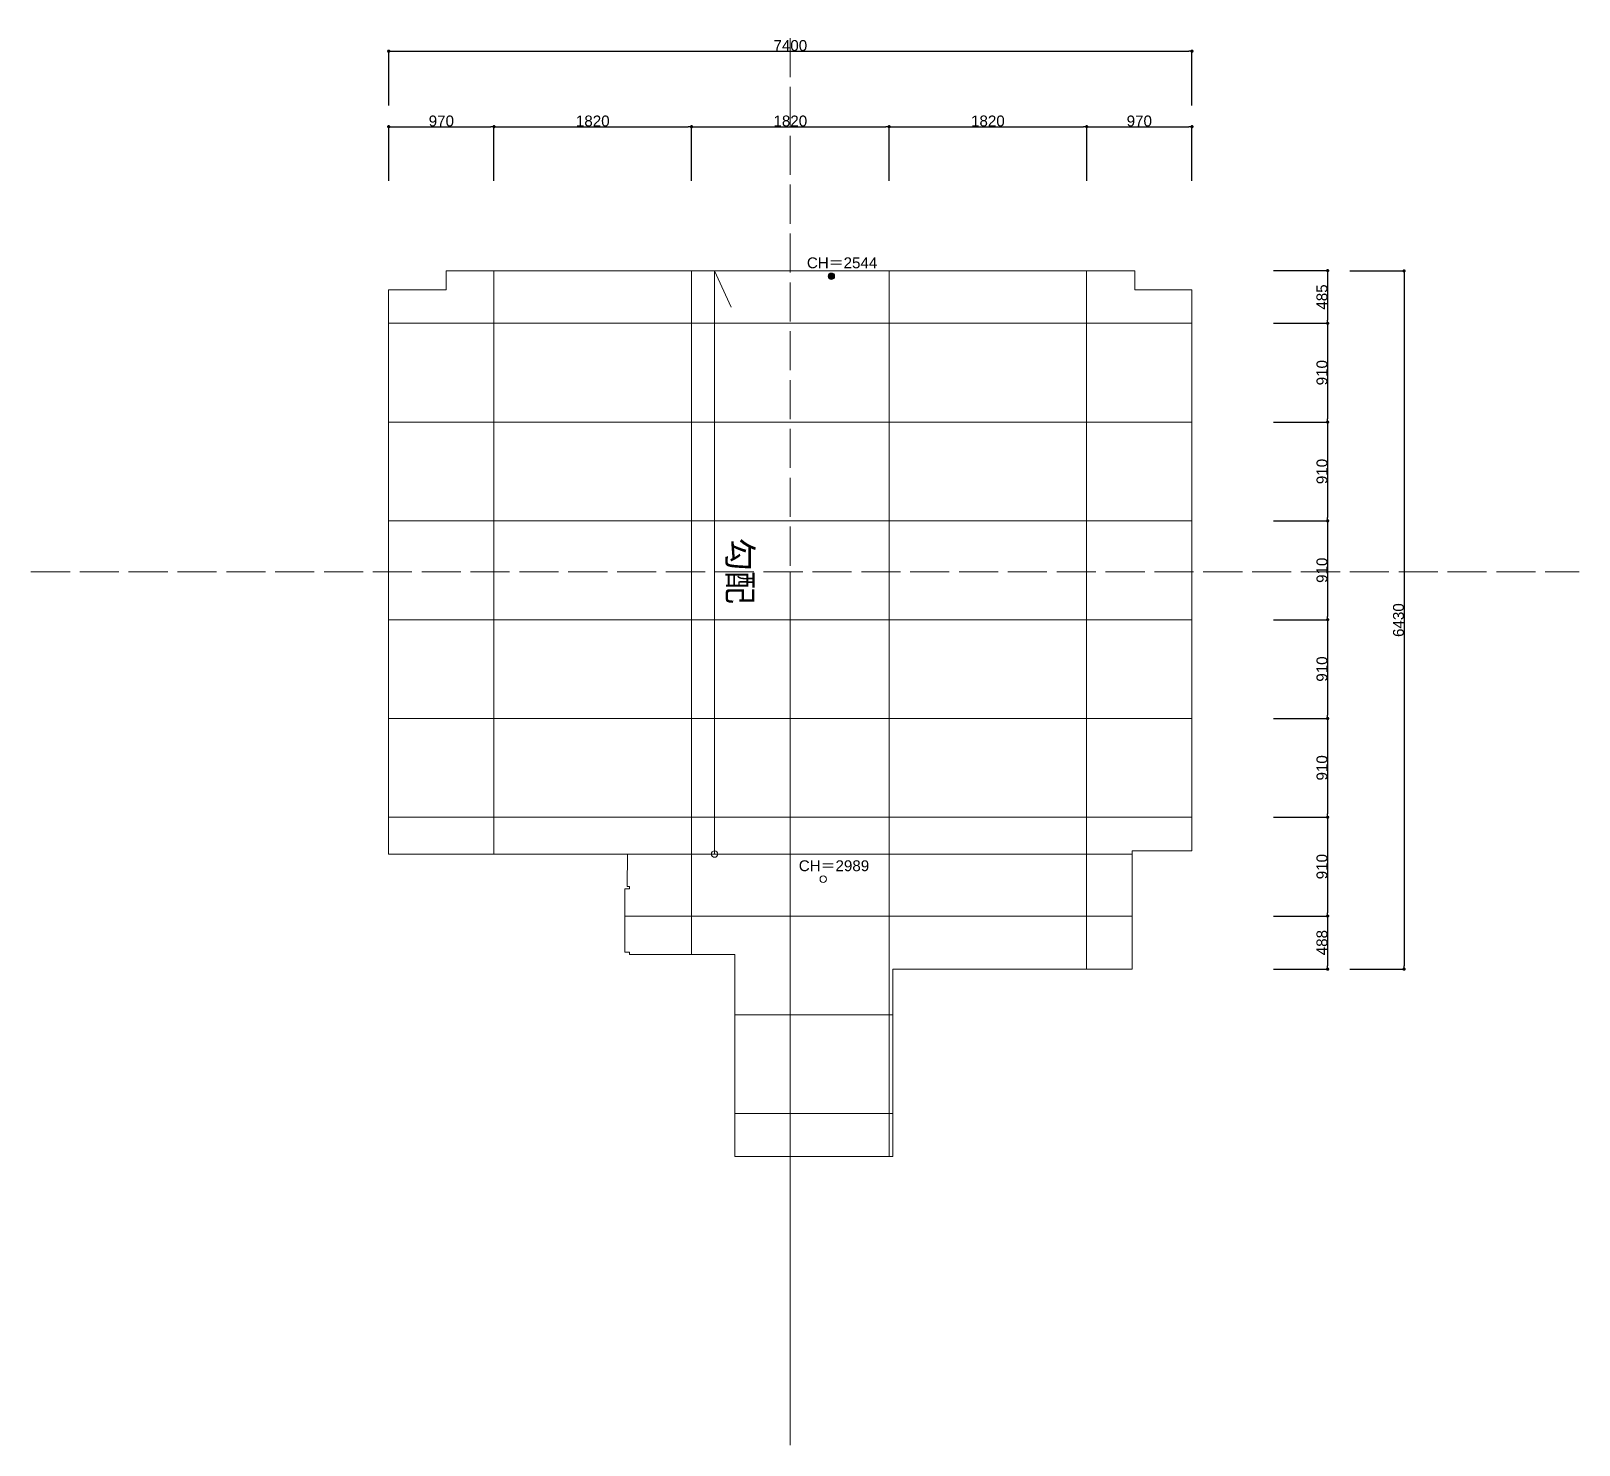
# Model space of a CAD drawing. Header units: millimetres. Extents: x 0 to 1313252738, y -131 to 560100888.
# Drawn here: x 1312721912 to 1312736174, y 560030518 to 560043544 of the extents above; entities that cross this region are included whole.
import ezdxf

# ---------------------------------------------------------------- set-up
doc = ezdxf.new("R2010")
doc.units = ezdxf.units.MM
doc.linetypes.add('ACAD_ISO02W100', pattern=[15, 12, -3])
doc.layers.get('0').update_dxf_attribs({"lineweight": 0})
for name, color, linetype, lineweight in [('00003', 7, 'Continuous', 5), ('0002CH現状', 5, 'Continuous', 0), ('0005文字', 7, 'Continuous', 0)]:
    doc.layers.add(name, color=color, linetype=linetype, lineweight=lineweight)
doc.styles.add('onnjuku', font='arial.ttf')
doc.dimstyles.new('onnjuku', dxfattribs={"dimtxt": 100, "dimasz": 30, "dimexe": 1.25, "dimexo": 0.625, "dimtad": 1, "dimdec": 0, "dimtxsty": 'onnjuku', "dimblk": 'DOT', "dimcen": 2.5, "dimadec": 0, "dimazin": 0, "dimtfac": 1, "dimtdec": 0, "dimtmove": 0, "dimatfit": 3, "dimfxl": 500, "dimfxlon": 1, "dimarcsym": 0})

msp = doc.modelspace()

# ---------------------------------------------------------------- texts
at = {"layer": '0002CH現状', "char_height": 100, "attachment_point": 1, "style": 'onnjuku'}
for s, insert in [('CH{\\fMS PGothic|b0|i0|c128|p50;＝}2544', (1312729060.552, 560041457.958)), ('CH{\\fMS PGothic|b0|i0|c128|p50;＝}2989', (1312728985.74, 560035904.287))]:
    msp.add_mtext_dynamic_manual_height_columns(s, width=1928.05773, gutter_width=500, heights=[0], dxfattribs=dict(at, insert=insert))
at = {"layer": '0005文字', "insert": (1312728557.535, 560038875.687), "char_height": 223.61961, "attachment_point": 1, "rotation": 270, "style": 'onnjuku'}
msp.add_mtext_dynamic_manual_height_columns('{\\fMS PGothic|b0|i0|c128|p50;勾配}', width=719.10416, gutter_width=1118.098, heights=[0], dxfattribs=at)

# ---------------------------------------------------------------- blocks, each defined once
blk = doc.blocks.new('_Dot')
at = {"color": 0, "linetype": 'ByBlock', "lineweight": -2}
blk.add_line((-0.5, 0), (-1, 0), dxfattribs=at)
at = {"color": 0, "linetype": 'ByBlock', "const_width": 0.5}
blk.add_lwpolyline([(-0.25, 0, 1), (0.25, 0, 1)], format="xyb", close=True, dxfattribs=at)
blk = doc.blocks.new('*D32')
at = {"layer": '00003', "color": 0, "lineweight": -2, "transparency": 16777216}
for p, q in [((1312725208, 560042162), (1312725208, 560042663)), ((1312725238, 560042662), (1312726148, 560042662)), ((1312726178, 560042162), (1312726178, 560042663))]:
    blk.add_line(p, q, dxfattribs=at)
at = {"layer": 'Defpoints', "color": 0, "transparency": 16777216}
for p in [(1312726178, 560042662), (1312725208, 560041161), (1312726178, 560041093)]:
    blk.add_point(p, dxfattribs=at)
at = {"layer": '00003', "color": 0, "lineweight": -2, "transparency": 16777216, "xscale": 30, "yscale": 30, "zscale": 30, "rotation": 180}
blk.add_blockref('_Dot', (1312725208, 560042662), dxfattribs=at)
at = {"layer": '00003', "color": 0, "lineweight": -2, "transparency": 16777216, "xscale": 30, "yscale": 30, "zscale": 30}
blk.add_blockref('_Dot', (1312726178, 560042662), dxfattribs=at)
at = {"layer": '00003', "color": 0, "transparency": 16777216, "insert": (1312725693, 560042714), "char_height": 100, "attachment_point": 5, "style": 'onnjuku'}
blk.add_mtext('970', dxfattribs=at)
blk = doc.blocks.new('*D33')
at = {"layer": '00003', "color": 0, "lineweight": -2, "transparency": 16777216}
for p, q in [((1312726178, 560042162), (1312726178, 560042663)), ((1312726208, 560042662), (1312727968, 560042662)), ((1312727998, 560042162), (1312727998, 560042663))]:
    blk.add_line(p, q, dxfattribs=at)
at = {"layer": 'Defpoints', "color": 0, "transparency": 16777216}
for p in [(1312727998, 560042662), (1312727998, 560041336), (1312726178, 560041093)]:
    blk.add_point(p, dxfattribs=at)
at = {"layer": '00003', "color": 0, "lineweight": -2, "transparency": 16777216, "xscale": 30, "yscale": 30, "zscale": 30, "rotation": 180}
blk.add_blockref('_Dot', (1312726178, 560042662), dxfattribs=at)
at = {"layer": '00003', "color": 0, "lineweight": -2, "transparency": 16777216, "xscale": 30, "yscale": 30, "zscale": 30}
blk.add_blockref('_Dot', (1312727998, 560042662), dxfattribs=at)
at = {"layer": '00003', "color": 0, "transparency": 16777216, "insert": (1312727088, 560042714), "char_height": 100, "attachment_point": 5, "style": 'onnjuku'}
blk.add_mtext('1820', dxfattribs=at)
blk = doc.blocks.new('*D34')
at = {"layer": '00003', "color": 0, "lineweight": -2, "transparency": 16777216}
for p, q in [((1312727998, 560042162), (1312727998, 560042663)), ((1312728028, 560042662), (1312729788, 560042662)), ((1312729818, 560042162), (1312729818, 560042663))]:
    blk.add_line(p, q, dxfattribs=at)
at = {"layer": 'Defpoints', "color": 0, "transparency": 16777216}
for p in [(1312729818, 560042662), (1312727998, 560041336), (1312729818, 560041336)]:
    blk.add_point(p, dxfattribs=at)
at = {"layer": '00003', "color": 0, "lineweight": -2, "transparency": 16777216, "xscale": 30, "yscale": 30, "zscale": 30, "rotation": 180}
blk.add_blockref('_Dot', (1312727998, 560042662), dxfattribs=at)
at = {"layer": '00003', "color": 0, "lineweight": -2, "transparency": 16777216, "xscale": 30, "yscale": 30, "zscale": 30}
blk.add_blockref('_Dot', (1312729818, 560042662), dxfattribs=at)
at = {"layer": '00003', "color": 0, "transparency": 16777216, "insert": (1312728908, 560042714), "char_height": 100, "attachment_point": 5, "style": 'onnjuku'}
blk.add_mtext('1820', dxfattribs=at)
blk = doc.blocks.new('*D35')
at = {"layer": '00003', "color": 0, "lineweight": -2, "transparency": 16777216}
for p, q in [((1312729818, 560042162), (1312729818, 560042663)), ((1312729848, 560042662), (1312731608, 560042662)), ((1312731638, 560042162), (1312731638, 560042663))]:
    blk.add_line(p, q, dxfattribs=at)
at = {"layer": 'Defpoints', "color": 0, "transparency": 16777216}
for p in [(1312731638, 560042662), (1312729818, 560041336), (1312731638, 560041336)]:
    blk.add_point(p, dxfattribs=at)
at = {"layer": '00003', "color": 0, "lineweight": -2, "transparency": 16777216, "xscale": 30, "yscale": 30, "zscale": 30, "rotation": 180}
blk.add_blockref('_Dot', (1312729818, 560042662), dxfattribs=at)
at = {"layer": '00003', "color": 0, "lineweight": -2, "transparency": 16777216, "xscale": 30, "yscale": 30, "zscale": 30}
blk.add_blockref('_Dot', (1312731638, 560042662), dxfattribs=at)
at = {"layer": '00003', "color": 0, "transparency": 16777216, "insert": (1312730728, 560042714), "char_height": 100, "attachment_point": 5, "style": 'onnjuku'}
blk.add_mtext('1820', dxfattribs=at)
blk = doc.blocks.new('*D36')
at = {"layer": '00003', "color": 0, "lineweight": -2, "transparency": 16777216}
for p, q in [((1312731638, 560042162), (1312731638, 560042663)), ((1312731668, 560042662), (1312732578, 560042662)), ((1312732608, 560042162), (1312732608, 560042663))]:
    blk.add_line(p, q, dxfattribs=at)
at = {"layer": 'Defpoints', "color": 0, "transparency": 16777216}
for p in [(1312732608, 560042662), (1312731638, 560041336), (1312732608, 560041161)]:
    blk.add_point(p, dxfattribs=at)
at = {"layer": '00003', "color": 0, "lineweight": -2, "transparency": 16777216, "xscale": 30, "yscale": 30, "zscale": 30, "rotation": 180}
blk.add_blockref('_Dot', (1312731638, 560042662), dxfattribs=at)
at = {"layer": '00003', "color": 0, "lineweight": -2, "transparency": 16777216, "xscale": 30, "yscale": 30, "zscale": 30}
blk.add_blockref('_Dot', (1312732608, 560042662), dxfattribs=at)
at = {"layer": '00003', "color": 0, "transparency": 16777216, "insert": (1312732123, 560042714), "char_height": 100, "attachment_point": 5, "style": 'onnjuku'}
blk.add_mtext('970', dxfattribs=at)
blk = doc.blocks.new('*D37')
at = {"layer": '00003', "color": 0, "lineweight": -2, "transparency": 16777216}
for p, q in [((1312733358, 560041336), (1312733859, 560041336)), ((1312733858, 560041306), (1312733858, 560040881)), ((1312733358, 560040851), (1312733859, 560040851))]:
    blk.add_line(p, q, dxfattribs=at)
at = {"layer": 'Defpoints', "color": 0, "transparency": 16777216}
for p in [(1312732083, 560041336), (1312732083, 560040851), (1312733858, 560040851)]:
    blk.add_point(p, dxfattribs=at)
at = {"layer": '00003', "color": 0, "lineweight": -2, "transparency": 16777216, "xscale": 30, "yscale": 30, "zscale": 30}
for p, rotation in [((1312733858, 560041336), 90), ((1312733858, 560040851), 270)]:
    blk.add_blockref('_Dot', p, dxfattribs=dict(at, rotation=rotation))
at = {"layer": '00003', "color": 0, "transparency": 16777216, "insert": (1312733806, 560041093), "char_height": 100, "attachment_point": 5, "rotation": 90, "style": 'onnjuku'}
blk.add_mtext('485', dxfattribs=at)
blk = doc.blocks.new('*D38')
at = {"layer": '00003', "color": 0, "lineweight": -2, "transparency": 16777216}
for p, q in [((1312733358, 560040851), (1312733859, 560040851)), ((1312733858, 560040821), (1312733858, 560039971)), ((1312733358, 560039941), (1312733859, 560039941))]:
    blk.add_line(p, q, dxfattribs=at)
at = {"layer": 'Defpoints', "color": 0, "transparency": 16777216}
for p in [(1312732083, 560040851), (1312732608, 560039941), (1312733858, 560039941)]:
    blk.add_point(p, dxfattribs=at)
at = {"layer": '00003', "color": 0, "lineweight": -2, "transparency": 16777216, "xscale": 30, "yscale": 30, "zscale": 30}
for p, rotation in [((1312733858, 560040851), 90), ((1312733858, 560039941), 270)]:
    blk.add_blockref('_Dot', p, dxfattribs=dict(at, rotation=rotation))
at = {"layer": '00003', "color": 0, "transparency": 16777216, "insert": (1312733806, 560040396), "char_height": 100, "attachment_point": 5, "rotation": 90, "style": 'onnjuku'}
blk.add_mtext('910', dxfattribs=at)
blk = doc.blocks.new('*D39')
at = {"layer": '00003', "color": 0, "lineweight": -2, "transparency": 16777216}
for p, q in [((1312733358, 560039941), (1312733859, 560039941)), ((1312733858, 560039911), (1312733858, 560039061)), ((1312733358, 560039031), (1312733859, 560039031))]:
    blk.add_line(p, q, dxfattribs=at)
at = {"layer": 'Defpoints', "color": 0, "transparency": 16777216}
for p in [(1312732608, 560039941), (1312732608, 560039031), (1312733858, 560039031)]:
    blk.add_point(p, dxfattribs=at)
at = {"layer": '00003', "color": 0, "lineweight": -2, "transparency": 16777216, "xscale": 30, "yscale": 30, "zscale": 30}
for p, rotation in [((1312733858, 560039941), 90), ((1312733858, 560039031), 270)]:
    blk.add_blockref('_Dot', p, dxfattribs=dict(at, rotation=rotation))
at = {"layer": '00003', "color": 0, "transparency": 16777216, "insert": (1312733806, 560039486), "char_height": 100, "attachment_point": 5, "rotation": 90, "style": 'onnjuku'}
blk.add_mtext('910', dxfattribs=at)
blk = doc.blocks.new('*D40')
at = {"layer": '00003', "color": 0, "lineweight": -2, "transparency": 16777216}
for p, q in [((1312733358, 560039031), (1312733859, 560039031)), ((1312733858, 560039001), (1312733858, 560038151)), ((1312733358, 560038121), (1312733859, 560038121))]:
    blk.add_line(p, q, dxfattribs=at)
at = {"layer": 'Defpoints', "color": 0, "transparency": 16777216}
for p in [(1312732608, 560039031), (1312732608, 560038121), (1312733858, 560038121)]:
    blk.add_point(p, dxfattribs=at)
at = {"layer": '00003', "color": 0, "lineweight": -2, "transparency": 16777216, "xscale": 30, "yscale": 30, "zscale": 30}
for p, rotation in [((1312733858, 560039031), 90), ((1312733858, 560038121), 270)]:
    blk.add_blockref('_Dot', p, dxfattribs=dict(at, rotation=rotation))
at = {"layer": '00003', "color": 0, "transparency": 16777216, "insert": (1312733806, 560038576), "char_height": 100, "attachment_point": 5, "rotation": 90, "style": 'onnjuku'}
blk.add_mtext('910', dxfattribs=at)
blk = doc.blocks.new('*D41')
at = {"layer": '00003', "color": 0, "lineweight": -2, "transparency": 16777216}
for p, q in [((1312733358, 560038121), (1312733859, 560038121)), ((1312733858, 560038091), (1312733858, 560037241)), ((1312733358, 560037211), (1312733859, 560037211))]:
    blk.add_line(p, q, dxfattribs=at)
at = {"layer": 'Defpoints', "color": 0, "transparency": 16777216}
for p in [(1312732608, 560038121), (1312732608, 560037211), (1312733858, 560037211)]:
    blk.add_point(p, dxfattribs=at)
at = {"layer": '00003', "color": 0, "lineweight": -2, "transparency": 16777216, "xscale": 30, "yscale": 30, "zscale": 30}
for p, rotation in [((1312733858, 560038121), 90), ((1312733858, 560037211), 270)]:
    blk.add_blockref('_Dot', p, dxfattribs=dict(at, rotation=rotation))
at = {"layer": '00003', "color": 0, "transparency": 16777216, "insert": (1312733806, 560037666), "char_height": 100, "attachment_point": 5, "rotation": 90, "style": 'onnjuku'}
blk.add_mtext('910', dxfattribs=at)
blk = doc.blocks.new('*D42')
at = {"layer": '00003', "color": 0, "lineweight": -2, "transparency": 16777216}
for p, q in [((1312733358, 560037211), (1312733859, 560037211)), ((1312733858, 560037181), (1312733858, 560036331)), ((1312733358, 560036301), (1312733859, 560036301))]:
    blk.add_line(p, q, dxfattribs=at)
at = {"layer": 'Defpoints', "color": 0, "transparency": 16777216}
for p in [(1312732608, 560037211), (1312732608, 560036301), (1312733858, 560036301)]:
    blk.add_point(p, dxfattribs=at)
at = {"layer": '00003', "color": 0, "lineweight": -2, "transparency": 16777216, "xscale": 30, "yscale": 30, "zscale": 30}
for p, rotation in [((1312733858, 560037211), 90), ((1312733858, 560036301), 270)]:
    blk.add_blockref('_Dot', p, dxfattribs=dict(at, rotation=rotation))
at = {"layer": '00003', "color": 0, "transparency": 16777216, "insert": (1312733806, 560036756), "char_height": 100, "attachment_point": 5, "rotation": 90, "style": 'onnjuku'}
blk.add_mtext('910', dxfattribs=at)
blk = doc.blocks.new('*D43')
at = {"layer": '00003', "color": 0, "lineweight": -2, "transparency": 16777216}
for p, q in [((1312733358, 560036301), (1312733859, 560036301)), ((1312733858, 560036271), (1312733858, 560035421)), ((1312733358, 560035391), (1312733859, 560035391))]:
    blk.add_line(p, q, dxfattribs=at)
at = {"layer": 'Defpoints', "color": 0, "transparency": 16777216}
for p in [(1312732608, 560036301), (1312732058, 560035391), (1312733858, 560035391)]:
    blk.add_point(p, dxfattribs=at)
at = {"layer": '00003', "color": 0, "lineweight": -2, "transparency": 16777216, "xscale": 30, "yscale": 30, "zscale": 30}
for p, rotation in [((1312733858, 560036301), 90), ((1312733858, 560035391), 270)]:
    blk.add_blockref('_Dot', p, dxfattribs=dict(at, rotation=rotation))
at = {"layer": '00003', "color": 0, "transparency": 16777216, "insert": (1312733806, 560035846), "char_height": 100, "attachment_point": 5, "rotation": 90, "style": 'onnjuku'}
blk.add_mtext('910', dxfattribs=at)
blk = doc.blocks.new('*D44')
at = {"layer": '00003', "color": 0, "lineweight": -2, "transparency": 16777216}
for p, q in [((1312733358, 560035391), (1312733859, 560035391)), ((1312733858, 560035361), (1312733858, 560034932)), ((1312733358, 560034902), (1312733859, 560034902))]:
    blk.add_line(p, q, dxfattribs=at)
at = {"layer": 'Defpoints', "color": 0, "transparency": 16777216}
for p in [(1312732058, 560035391), (1312732058, 560034902), (1312733858, 560034902)]:
    blk.add_point(p, dxfattribs=at)
at = {"layer": '00003', "color": 0, "lineweight": -2, "transparency": 16777216, "xscale": 30, "yscale": 30, "zscale": 30}
for p, rotation in [((1312733858, 560035391), 90), ((1312733858, 560034902), 270)]:
    blk.add_blockref('_Dot', p, dxfattribs=dict(at, rotation=rotation))
at = {"layer": '00003', "color": 0, "transparency": 16777216, "insert": (1312733806, 560035146), "char_height": 100, "attachment_point": 5, "rotation": 90, "style": 'onnjuku'}
blk.add_mtext('488', dxfattribs=at)
blk = doc.blocks.new('*D45')
at = {"layer": '00003', "color": 0, "lineweight": -2, "transparency": 16777216}
for p, q in [((1312725208, 560042858), (1312725208, 560043359)), ((1312725238, 560043358), (1312732578, 560043358)), ((1312732608, 560042858), (1312732608, 560043359))]:
    blk.add_line(p, q, dxfattribs=at)
at = {"layer": 'Defpoints', "color": 0, "transparency": 16777216}
for p in [(1312732608, 560043358), (1312725208, 560042413), (1312732608, 560042413)]:
    blk.add_point(p, dxfattribs=at)
at = {"layer": '00003', "color": 0, "lineweight": -2, "transparency": 16777216, "xscale": 30, "yscale": 30, "zscale": 30, "rotation": 180}
blk.add_blockref('_Dot', (1312725208, 560043358), dxfattribs=at)
at = {"layer": '00003', "color": 0, "lineweight": -2, "transparency": 16777216, "xscale": 30, "yscale": 30, "zscale": 30}
blk.add_blockref('_Dot', (1312732608, 560043358), dxfattribs=at)
at = {"layer": '00003', "color": 0, "transparency": 16777216, "insert": (1312728908, 560043409), "char_height": 100, "attachment_point": 5, "style": 'onnjuku'}
blk.add_mtext('7400', dxfattribs=at)
blk = doc.blocks.new('*D46')
at = {"layer": '00003', "color": 0, "lineweight": -2, "transparency": 16777216}
for p, q in [((1312734062, 560041333), (1312734564, 560041333)), ((1312734562, 560041303), (1312734562, 560034932)), ((1312734062, 560034902), (1312734564, 560034902))]:
    blk.add_line(p, q, dxfattribs=at)
at = {"layer": 'Defpoints', "color": 0, "transparency": 16777216}
for p in [(1312733865, 560041333), (1312733850, 560034902), (1312734562, 560034902)]:
    blk.add_point(p, dxfattribs=at)
at = {"layer": '00003', "color": 0, "lineweight": -2, "transparency": 16777216, "xscale": 30, "yscale": 30, "zscale": 30}
for p, rotation in [((1312734562, 560041333), 90), ((1312734562, 560034902), 270)]:
    blk.add_blockref('_Dot', p, dxfattribs=dict(at, rotation=rotation))
at = {"layer": '00003', "color": 0, "transparency": 16777216, "insert": (1312734511, 560038117), "char_height": 100, "attachment_point": 5, "rotation": 90, "style": 'onnjuku'}
blk.add_mtext('6430', dxfattribs=at)

# ---------------------------------------------------------------- dimensions: what is measured, and where the dimension line sits
at = {"layer": '00003'}
for base, p1, p2, picture, middle in [((1312732607.567, 560043357.644), (1312725207.567, 560042412.845), (1312732607.567, 560042412.845), '*D45', (1312728907.567, 560043409.326)), ((1312726177.567, 560042662.22), (1312725207.567, 560041160.733), (1312726177.567, 560041093.202), '*D32', (1312725692.567, 560042713.903))]:
    dim = msp.add_linear_dim(base=base, p1=p1, p2=p2, dimstyle='onnjuku', dxfattribs=at)
    dim.commit()
    dim.dimension.update_dxf_attribs({"geometry": picture, "text_midpoint": middle})
for base, p1, p2, picture, middle in [((1312727997.567, 560042662.22), (1312726177.567, 560041093.202), (1312727997.567, 560041335.733), '*D33', (1312727087.567, 560042713.903)), ((1312729817.567, 560042662.22), (1312727997.567, 560041335.733), (1312729817.567, 560041335.733), '*D34', (1312728907.567, 560042713.903)), ((1312731637.567, 560042662.22), (1312729817.567, 560041335.733), (1312731637.567, 560041335.733), '*D35', (1312730727.567, 560042713.903)), ((1312732607.567, 560042662.22), (1312731637.567, 560041335.733), (1312732607.567, 560041160.733), '*D36', (1312732122.567, 560042713.903))]:
    dim = msp.add_linear_dim(base=base, p1=p1, p2=p2, dimstyle='onnjuku', override={"dimtmove": 1}, dxfattribs=at)
    dim.commit()
    dim.dimension.update_dxf_attribs({"geometry": picture, "text_midpoint": middle})
for base, p1, p2, picture, middle in [((1312733857.853, 560040850.671), (1312732082.567, 560041335.733), (1312732082.567, 560040850.671), '*D37', (1312733806.171, 560041093.202)), ((1312734562.364, 560034902.233), (1312733864.688, 560041332.645), (1312733850.353, 560034902.233), '*D46', (1312734510.647, 560038117.439))]:
    dim = msp.add_linear_dim(base=base, p1=p1, p2=p2, angle=90, dimstyle='onnjuku', dxfattribs=at)
    dim.commit()
    dim.dimension.update_dxf_attribs({"geometry": picture, "text_midpoint": middle})
for base, p1, p2, picture, middle in [((1312733857.853, 560039940.671), (1312732082.567, 560040850.671), (1312732607.567, 560039940.671), '*D38', (1312733806.171, 560040395.671)), ((1312733857.853, 560039030.671), (1312732607.567, 560039940.671), (1312732607.567, 560039030.671), '*D39', (1312733806.171, 560039485.671)), ((1312733857.853, 560038120.671), (1312732607.567, 560039030.671), (1312732607.567, 560038120.671), '*D40', (1312733806.171, 560038575.671)), ((1312733857.853, 560037210.671), (1312732607.567, 560038120.671), (1312732607.567, 560037210.671), '*D41', (1312733806.171, 560037665.671)), ((1312733857.853, 560036300.671), (1312732607.567, 560037210.671), (1312732607.567, 560036300.671), '*D42', (1312733806.171, 560036755.671)), ((1312733857.853, 560035390.671), (1312732607.567, 560036300.671), (1312732057.567, 560035390.671), '*D43', (1312733806.171, 560035845.671)), ((1312733857.853, 560034902.233), (1312732057.567, 560035390.671), (1312732057.567, 560034902.233), '*D44', (1312733806.171, 560035146.452))]:
    dim = msp.add_linear_dim(base=base, p1=p1, p2=p2, angle=90, dimstyle='onnjuku', override={"dimtmove": 1}, dxfattribs=at)
    dim.commit()
    dim.dimension.update_dxf_attribs({"geometry": picture, "text_midpoint": middle})

# ---------------------------------------------------------------- hatches: boundary and pattern name
at = {"layer": '0002CH現状', "transparency": 33554687}
h = msp.add_hatch(color=5, dxfattribs=at)
h.dxf.hatch_style = 1
h.paths.add_polyline_path([(1312729256.238, 560041284.34, 1), (1312729316.053, 560041284.34, 1)])

# ---------------------------------------------------------------- linework, layer by layer
at = {"layer": '00003', "color": 1, "linetype": 'ACAD_ISO02W100', "ltscale": 30}
for p, q in [((1312728907.567, 560030518.265), (1312728907.567, 560043543.751)), ((1312721912.334, 560038561.483), (1312736173.931, 560038561.483))]:
    msp.add_line(p, q, dxfattribs=at)
at = {"layer": '00003'}
for p, q in [((1312725737.567, 560041160.733), (1312725737.567, 560041335.733)), ((1312725737.567, 560041335.733), (1312732082.567, 560041335.733)), ((1312726177.567, 560040850.671), (1312726177.567, 560041335.733)), ((1312726177.567, 560041335.733), (1312726177.567, 560040850.671)), ((1312727997.567, 560040850.671), (1312727997.567, 560041335.733)), ((1312727997.567, 560041335.733), (1312727997.567, 560040850.671)), ((1312728210.456, 560035962.233), (1312728210.456, 560041335.733)), ((1312728210.456, 560041335.733), (1312728364.414, 560041000.717)), ((1312729817.567, 560041335.733), (1312729817.567, 560040850.671)), ((1312729817.567, 560040850.671), (1312729817.567, 560041335.733)), ((1312731637.567, 560041335.733), (1312731637.567, 560040850.671)), ((1312731637.567, 560040850.671), (1312731637.567, 560041335.733)), ((1312732082.567, 560041335.733), (1312732082.567, 560041160.733)), ((1312725207.567, 560041160.733), (1312725737.567, 560041160.733)), ((1312725207.567, 560035962.233), (1312725207.567, 560041160.733)), ((1312725207.567, 560041160.733), (1312725737.567, 560041160.733)), ((1312732082.567, 560041160.733), (1312732607.567, 560041160.733)), ((1312732607.567, 560041160.733), (1312732607.567, 560036018.983)), ((1312725207.567, 560040850.671), (1312726177.567, 560040850.671)), ((1312726177.567, 560040850.671), (1312725207.567, 560040850.671)), ((1312726177.567, 560039940.671), (1312726177.567, 560040850.671)), ((1312726177.567, 560040850.671), (1312727997.567, 560040850.671)), ((1312727997.567, 560040850.671), (1312726177.567, 560040850.671)), ((1312726177.567, 560040850.671), (1312726177.567, 560039940.671)), ((1312727997.567, 560039940.671), (1312727997.567, 560040850.671)), ((1312727997.567, 560040850.671), (1312729817.567, 560040850.671)), ((1312727997.567, 560040850.671), (1312727997.567, 560039940.671)), ((1312729817.567, 560040850.671), (1312727997.567, 560040850.671)), ((1312729817.567, 560040850.671), (1312729817.567, 560039940.671)), ((1312729817.567, 560039940.671), (1312729817.567, 560040850.671)), ((1312729817.567, 560040850.671), (1312731637.567, 560040850.671)), ((1312731637.567, 560040850.671), (1312729817.567, 560040850.671)), ((1312731637.567, 560040850.671), (1312731637.567, 560039940.671)), ((1312731637.567, 560039940.671), (1312731637.567, 560040850.671)), ((1312731637.567, 560040850.671), (1312732607.567, 560040850.671)), ((1312732607.567, 560040850.671), (1312731637.567, 560040850.671)), ((1312725207.567, 560039940.671), (1312726177.567, 560039940.671)), ((1312726177.567, 560039940.671), (1312725207.567, 560039940.671)), ((1312726177.567, 560039030.671), (1312726177.567, 560039940.671)), ((1312726177.567, 560039940.671), (1312727997.567, 560039940.671)), ((1312727997.567, 560039940.671), (1312726177.567, 560039940.671)), ((1312726177.567, 560039940.671), (1312726177.567, 560039030.671)), ((1312727997.567, 560039030.671), (1312727997.567, 560039940.671)), ((1312727997.567, 560039940.671), (1312729817.567, 560039940.671)), ((1312727997.567, 560039940.671), (1312727997.567, 560039030.671)), ((1312729817.567, 560039940.671), (1312727997.567, 560039940.671)), ((1312729817.567, 560039940.671), (1312729817.567, 560039030.671)), ((1312729817.567, 560039030.671), (1312729817.567, 560039940.671)), ((1312729817.567, 560039940.671), (1312731637.567, 560039940.671)), ((1312731637.567, 560039940.671), (1312729817.567, 560039940.671)), ((1312731637.567, 560039940.671), (1312731637.567, 560039030.671)), ((1312731637.567, 560039030.671), (1312731637.567, 560039940.671)), ((1312731637.567, 560039940.671), (1312732607.567, 560039940.671)), ((1312732607.567, 560039940.671), (1312731637.567, 560039940.671)), ((1312725207.567, 560039030.671), (1312726177.567, 560039030.671)), ((1312726177.567, 560039030.671), (1312725207.567, 560039030.671)), ((1312726177.567, 560038120.671), (1312726177.567, 560039030.671)), ((1312726177.567, 560039030.671), (1312727997.567, 560039030.671)), ((1312727997.567, 560039030.671), (1312726177.567, 560039030.671)), ((1312726177.567, 560039030.671), (1312726177.567, 560038120.671)), ((1312727997.567, 560038120.671), (1312727997.567, 560039030.671)), ((1312727997.567, 560039030.671), (1312729817.567, 560039030.671)), ((1312727997.567, 560039030.671), (1312727997.567, 560038120.671)), ((1312729817.567, 560039030.671), (1312727997.567, 560039030.671)), ((1312729817.567, 560039030.671), (1312729817.567, 560038120.671)), ((1312729817.567, 560038120.671), (1312729817.567, 560039030.671)), ((1312729817.567, 560039030.671), (1312731637.567, 560039030.671)), ((1312731637.567, 560039030.671), (1312729817.567, 560039030.671)), ((1312731637.567, 560039030.671), (1312731637.567, 560038120.671)), ((1312731637.567, 560038120.671), (1312731637.567, 560039030.671)), ((1312731637.567, 560039030.671), (1312732607.567, 560039030.671)), ((1312732607.567, 560039030.671), (1312731637.567, 560039030.671)), ((1312728907.567, 560038561.483), (1312728907.567, 560030518.265)), ((1312726177.567, 560038120.671), (1312725207.567, 560038120.671)), ((1312725207.567, 560038120.671), (1312726177.567, 560038120.671)), ((1312727997.567, 560038120.671), (1312726177.567, 560038120.671)), ((1312726177.567, 560037210.671), (1312726177.567, 560038120.671)), ((1312726177.567, 560038120.671), (1312727997.567, 560038120.671)), ((1312726177.567, 560038120.671), (1312726177.567, 560037210.671)), ((1312729817.567, 560038120.671), (1312727997.567, 560038120.671)), ((1312727997.567, 560037210.671), (1312727997.567, 560038120.671)), ((1312727997.567, 560038120.671), (1312729817.567, 560038120.671)), ((1312727997.567, 560038120.671), (1312727997.567, 560037210.671)), ((1312731637.567, 560038120.671), (1312729817.567, 560038120.671)), ((1312729817.567, 560038120.671), (1312729817.567, 560037210.671)), ((1312729817.567, 560037210.671), (1312729817.567, 560038120.671)), ((1312729817.567, 560038120.671), (1312731637.567, 560038120.671)), ((1312731637.567, 560038120.671), (1312731637.567, 560037210.671)), ((1312732607.567, 560038120.671), (1312731637.567, 560038120.671)), ((1312731637.567, 560037210.671), (1312731637.567, 560038120.671)), ((1312731637.567, 560038120.671), (1312732607.567, 560038120.671)), ((1312726177.567, 560037210.671), (1312725207.567, 560037210.671)), ((1312725207.567, 560037210.671), (1312726177.567, 560037210.671)), ((1312727997.567, 560037210.671), (1312726177.567, 560037210.671)), ((1312726177.567, 560036300.671), (1312726177.567, 560037210.671)), ((1312726177.567, 560037210.671), (1312727997.567, 560037210.671)), ((1312726177.567, 560037210.671), (1312726177.567, 560036300.671)), ((1312729817.567, 560037210.671), (1312727997.567, 560037210.671)), ((1312727997.567, 560036300.671), (1312727997.567, 560037210.671)), ((1312727997.567, 560037210.671), (1312729817.567, 560037210.671)), ((1312727997.567, 560037210.671), (1312727997.567, 560036300.671)), ((1312731637.567, 560037210.671), (1312729817.567, 560037210.671)), ((1312729817.567, 560037210.671), (1312729817.567, 560036300.671)), ((1312729817.567, 560036300.671), (1312729817.567, 560037210.671)), ((1312729817.567, 560037210.671), (1312731637.567, 560037210.671)), ((1312731637.567, 560037210.671), (1312731637.567, 560036300.671)), ((1312732607.567, 560037210.671), (1312731637.567, 560037210.671)), ((1312731637.567, 560036300.671), (1312731637.567, 560037210.671)), ((1312731637.567, 560037210.671), (1312732607.567, 560037210.671)), ((1312726177.567, 560036300.671), (1312725207.567, 560036300.671)), ((1312725207.567, 560036300.671), (1312726177.567, 560036300.671)), ((1312727997.567, 560036300.671), (1312726177.567, 560036300.671)), ((1312726177.567, 560035962.233), (1312726177.567, 560036300.671)), ((1312726177.567, 560036300.671), (1312727997.567, 560036300.671)), ((1312726177.567, 560036300.671), (1312726177.567, 560035962.233)), ((1312729817.567, 560036300.671), (1312727997.567, 560036300.671)), ((1312727997.567, 560035390.671), (1312727997.567, 560036300.671)), ((1312727997.567, 560036300.671), (1312729817.567, 560036300.671)), ((1312727997.567, 560036300.671), (1312727997.567, 560035390.671)), ((1312731637.567, 560036300.671), (1312729817.567, 560036300.671)), ((1312729817.567, 560036300.671), (1312729817.567, 560035390.671)), ((1312729817.567, 560035390.671), (1312729817.567, 560036300.671)), ((1312729817.567, 560036300.671), (1312731637.567, 560036300.671)), ((1312731637.567, 560036300.671), (1312731637.567, 560035390.671)), ((1312732607.567, 560036300.671), (1312731637.567, 560036300.671)), ((1312731637.567, 560035390.671), (1312731637.567, 560036300.671)), ((1312731637.567, 560036300.671), (1312732607.567, 560036300.671)), ((1312727407.567, 560035962.233), (1312725207.567, 560035962.233)), ((1312727405.067, 560035662.233), (1312727407.567, 560035962.233)), ((1312732607.567, 560035992.233), (1312732057.567, 560035992.233)), ((1312732057.567, 560035992.233), (1312732057.567, 560034902.233)), ((1312732607.567, 560036018.983), (1312732607.567, 560035992.233)), ((1312727382.445, 560035057.33), (1312727382.561, 560035642.119)), ((1312727382.561, 560035642.119), (1312727427.567, 560035642.233)), ((1312727427.567, 560035662.233), (1312727405.067, 560035662.233)), ((1312727405.067, 560035662.233), (1312727405.067, 560035662.233)), ((1312727427.567, 560035642.233), (1312727427.567, 560035662.233)), ((1312727997.567, 560035390.671), (1312727382.511, 560035390.671)), ((1312727382.511, 560035390.671), (1312727997.567, 560035390.671)), ((1312729817.567, 560035390.671), (1312727997.567, 560035390.671)), ((1312727997.567, 560035037.32), (1312727997.567, 560035390.671)), ((1312727997.567, 560035390.671), (1312729817.567, 560035390.671)), ((1312727997.567, 560035390.671), (1312727997.567, 560035037.32)), ((1312731637.567, 560035390.671), (1312729817.567, 560035390.671)), ((1312729817.567, 560035390.671), (1312729817.567, 560034480.671)), ((1312729817.567, 560034480.671), (1312729817.567, 560035390.671)), ((1312729817.567, 560035390.671), (1312731637.567, 560035390.671)), ((1312731637.567, 560035390.671), (1312731637.567, 560034902.233)), ((1312732057.567, 560035390.671), (1312731637.567, 560035390.671)), ((1312731637.567, 560034902.233), (1312731637.567, 560035390.671)), ((1312731637.567, 560035390.671), (1312732057.567, 560035390.671)), ((1312727427.443, 560035057.33), (1312727382.445, 560035057.33)), ((1312727427.443, 560035037.443), (1312727427.443, 560035057.33)), ((1312728398.192, 560035037.233), (1312727427.443, 560035037.443)), ((1312728397.567, 560033177.233), (1312728398.192, 560035037.233)), ((1312732057.567, 560034902.233), (1312729851.942, 560034902.233)), ((1312729851.942, 560034902.233), (1312729851.942, 560033177.233)), ((1312729817.567, 560034480.671), (1312728398.005, 560034480.671)), ((1312728398.005, 560034480.671), (1312729817.567, 560034480.671)), ((1312729851.942, 560034480.671), (1312729817.567, 560034480.671)), ((1312729817.567, 560034480.671), (1312729817.567, 560033570.671)), ((1312729817.567, 560033570.671), (1312729817.567, 560034480.671)), ((1312729817.567, 560034480.671), (1312729851.942, 560034480.671)), ((1312729817.567, 560033570.671), (1312728397.699, 560033570.671)), ((1312728397.699, 560033570.671), (1312729817.567, 560033570.671)), ((1312729851.942, 560033570.671), (1312729817.567, 560033570.671)), ((1312729817.567, 560033570.671), (1312729817.567, 560033177.233)), ((1312729817.567, 560033177.233), (1312729817.567, 560033570.671)), ((1312729817.567, 560033570.671), (1312729851.942, 560033570.671)), ((1312729851.942, 560033177.233), (1312728397.567, 560033177.233))]:
    msp.add_line(p, q, dxfattribs=at)
at = {"layer": '00003', "color": 5}
msp.add_line((1312727407.567, 560035962.233), (1312732057.567, 560035962.233), dxfattribs=at)
at = {"layer": '00003'}
msp.add_circle((1312728210.456, 560035962.233), 29.907, dxfattribs=at)
at = {"layer": '0002CH現状'}
for centre in [(1312729286.146, 560041284.34), (1312729211.335, 560035730.669)]:
    msp.add_circle(centre, 29.907, dxfattribs=at)

msp.set_redraw_order([(e.dxf.handle, doc.entitydb.next_handle()) for e in msp.query("TEXT MTEXT ATTDEF DIMENSION ARC_DIMENSION")])  # texts and dimensions are drawn at this point

doc.saveas('drawing.dxf')
